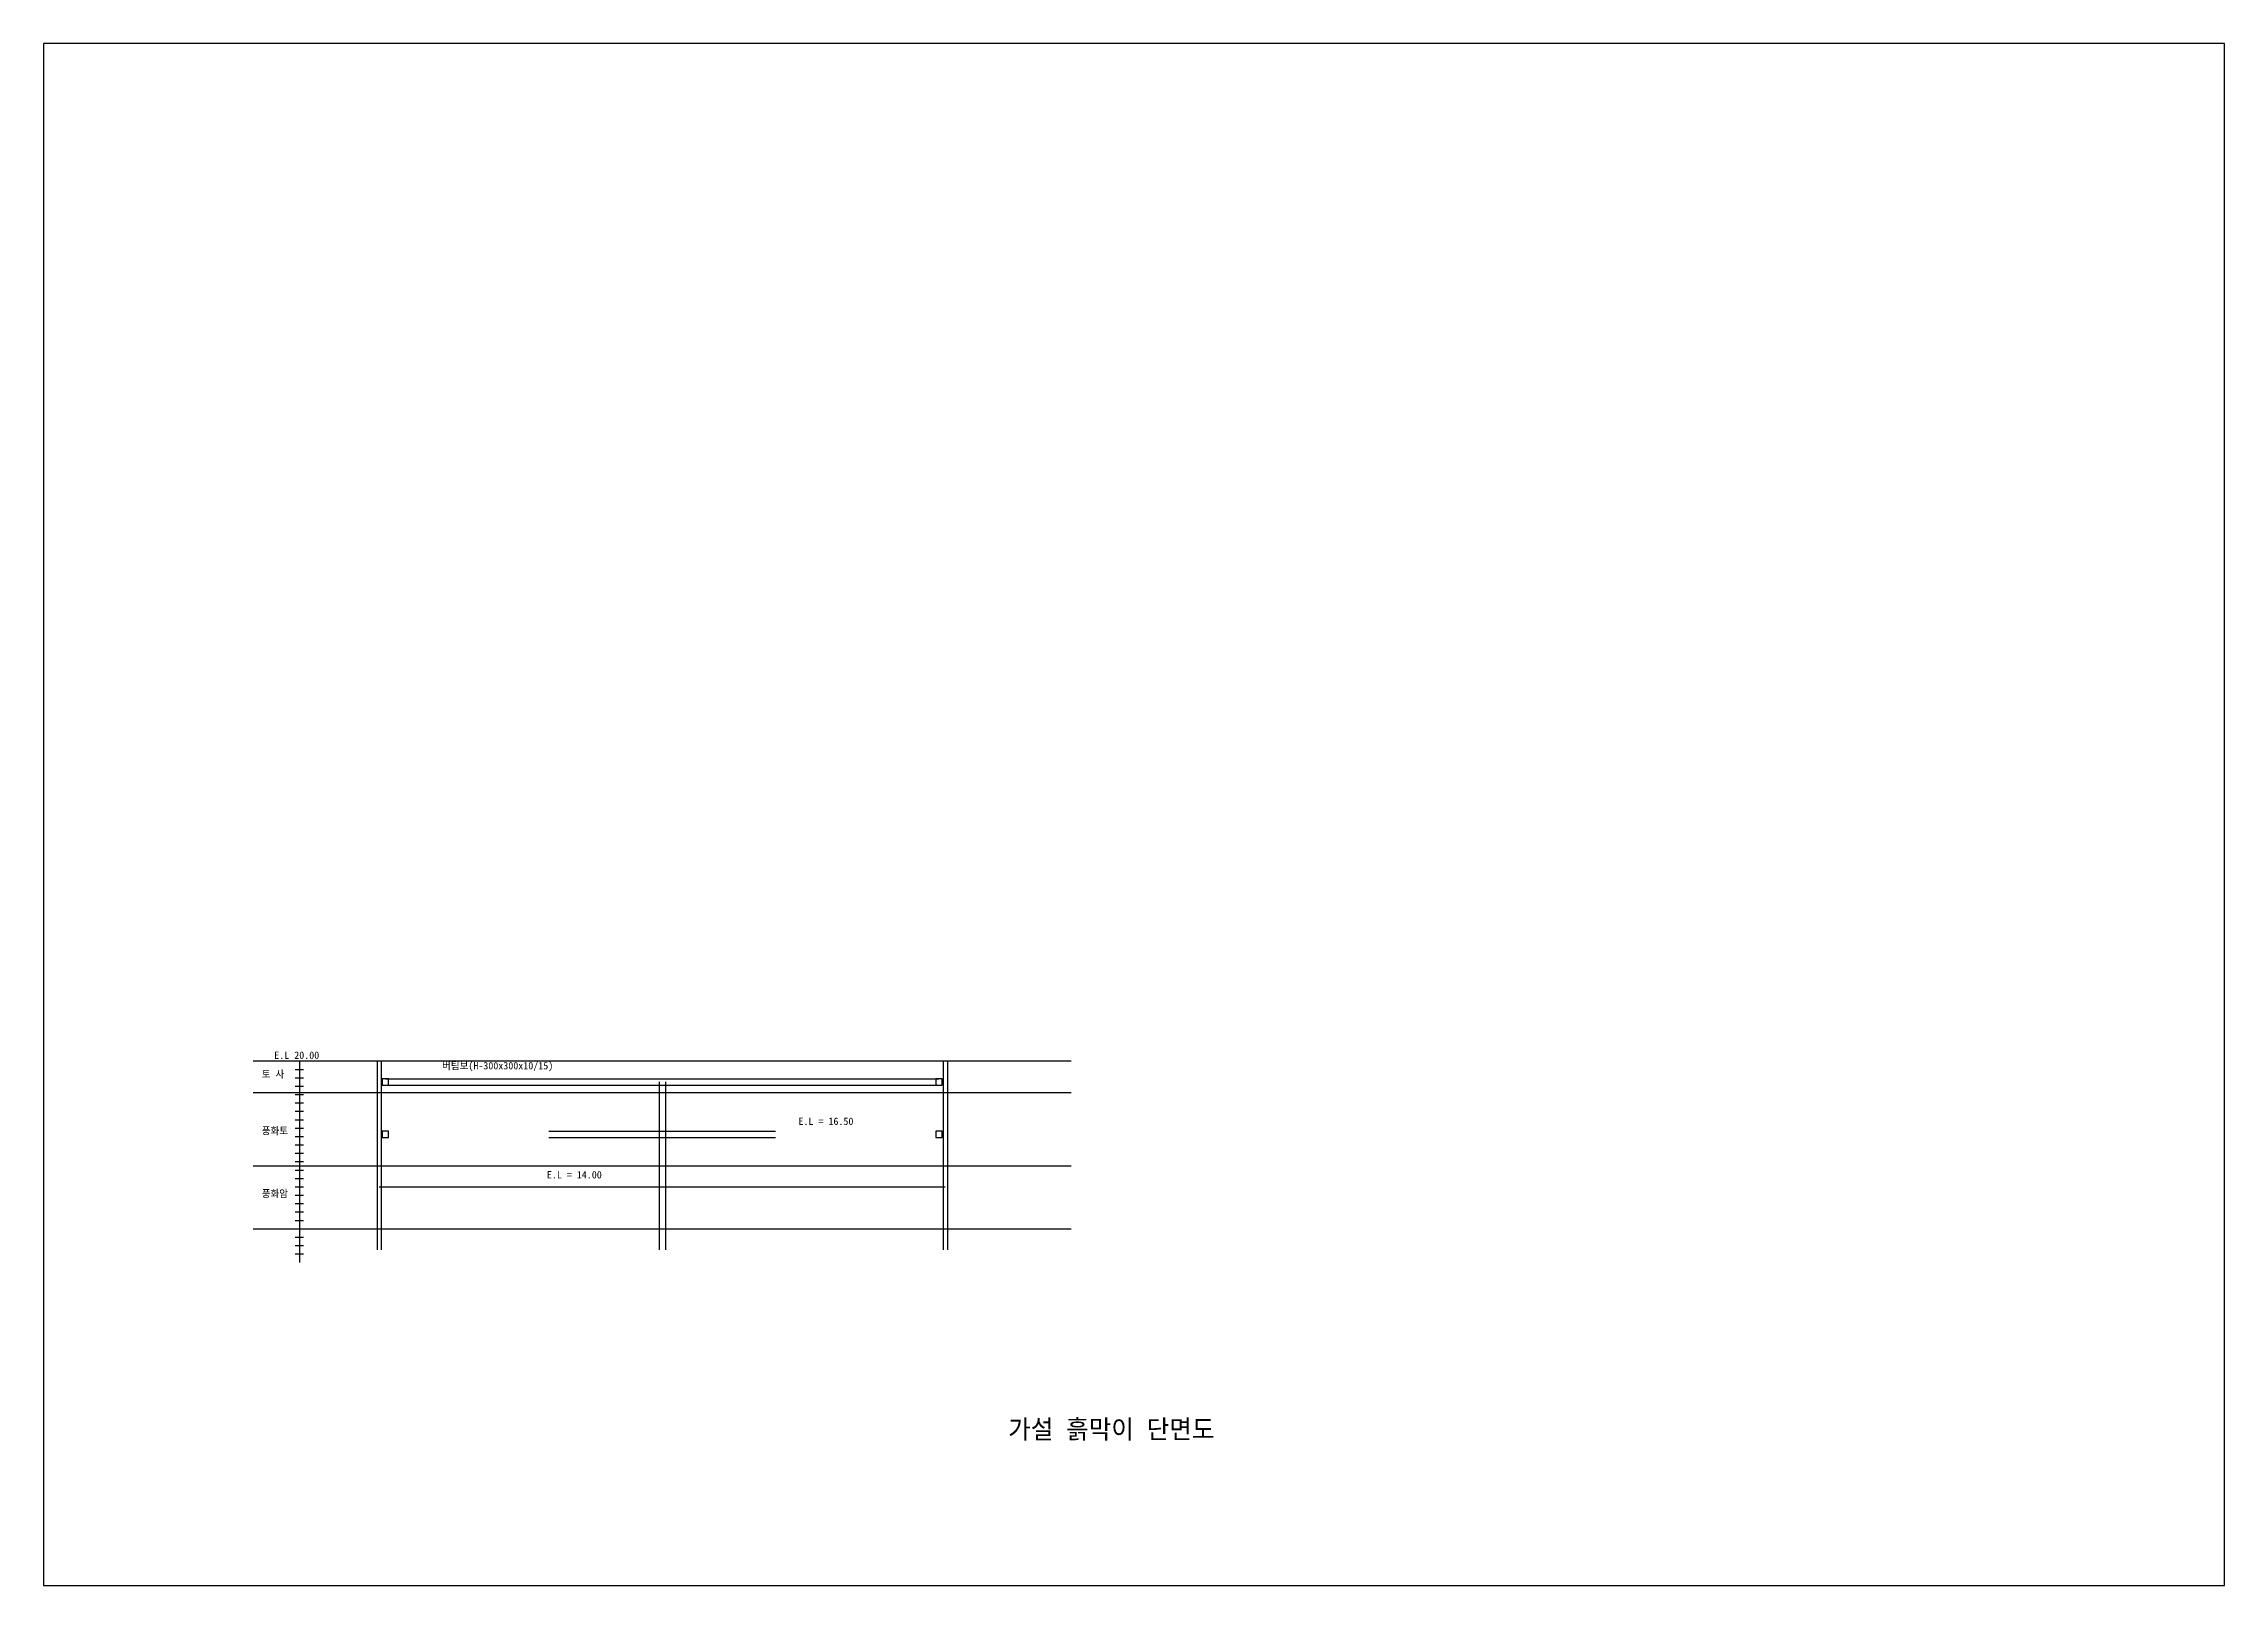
# Model space of a CAD drawing. Header units: millimetres. Extents: x -12000 to 98000, y -175000 to 25350.
# Drawn here: x -6000 to 98000, y -175000 to -101500 of the extents above; entities that cross this region are included whole.
import ezdxf

# ---------------------------------------------------------------- set-up
doc = ezdxf.new("R2010")
doc.units = ezdxf.units.MM
for name, color, linetype in [('_굴착선', 1, 'Continuous'), ('_띠장', 5, 'Continuous'), ('_버팀보', 4, 'Continuous'), ('_원지반선', 3, 'Continuous'), ('_중간말뚝', 6, 'Continuous'), ('_지시', 7, 'Continuous'), ('_지층', 9, 'Continuous'), ('_측면말뚝', 1, 'Continuous'), ('_치수', 2, 'Continuous'), ('FORM', 8, 'Continuous')]:
    doc.layers.add(name, color=color, linetype=linetype)

msp = doc.modelspace()

# ---------------------------------------------------------------- texts
at = {"layer": '_지시'}
for s, height, p in [('E.L 20.00', 350, (5000, -149900)), ('토 사', 350, (4400, -150800)), ('버팀보(H-300x300x10/15)', 350, (13000, -150400)), ('E.L = 16.50', 350, (30000, -153050)), ('풍화토', 350, (4400, -153500)), ('E.L = 14.00', 350, (18000, -155600)), ('풍화암', 350, (4400, -156500)), ('가설 흙막이 단면도', 900, (40000, -168000))]:
    msp.add_text(s, height=height, dxfattribs=at).set_placement(p)

# ---------------------------------------------------------------- linework, layer by layer
at = {"layer": '_굴착선'}
msp.add_line((10000, -156000), (37000, -156000), dxfattribs=at)
at = {"layer": '_띠장'}
for points in [[(10150, -151150), (10450, -151150), (10450, -150850), (10150, -150850)], [(36550, -151150), (36850, -151150), (36850, -150850), (36550, -150850)], [(10150, -153650), (10450, -153650), (10450, -153350), (10150, -153350)], [(36550, -153650), (36850, -153650), (36850, -153350), (36550, -153350)]]:
    msp.add_lwpolyline(points, close=True, dxfattribs=at)
at = {"layer": '_버팀보'}
for p, q in [((10300, -150850), (36700, -150850)), ((10300, -151150), (36700, -151150)), ((18100, -153350), (28900, -153350)), ((18100, -153650), (28900, -153650))]:
    msp.add_line(p, q, dxfattribs=at)
at = {"layer": '_원지반선'}
msp.add_line((4000, -150000), (43000, -150000), dxfattribs=at)
at = {"layer": '_중간말뚝'}
for p, q in [((23350, -151000), (23350, -159000)), ((23650, -151000), (23650, -159000))]:
    msp.add_line(p, q, dxfattribs=at)
at = {"layer": '_지층'}
for p, q in [((4000, -151500), (43000, -151500)), ((4000, -155000), (43000, -155000)), ((4000, -158000), (43000, -158000))]:
    msp.add_line(p, q, dxfattribs=at)
at = {"layer": '_측면말뚝'}
for p, q in [((9900, -150000), (9900, -159000)), ((10100, -150000), (10100, -159000)), ((36900, -150000), (36900, -159000)), ((37100, -150000), (37100, -159000))]:
    msp.add_line(p, q, dxfattribs=at)
at = {"layer": '_치수'}
for p, q in [((6000, -150000), (6400, -150000)), ((6000, -150400), (6400, -150400)), ((6000, -150800), (6400, -150800)), ((6200, -150000), (6200, -159600)), ((6000, -151200), (6400, -151200)), ((6000, -151600), (6400, -151600)), ((6000, -152000), (6400, -152000)), ((6000, -152400), (6400, -152400)), ((6000, -152800), (6400, -152800)), ((6000, -153200), (6400, -153200)), ((6000, -153600), (6400, -153600)), ((6000, -154000), (6400, -154000)), ((6000, -154400), (6400, -154400)), ((6000, -154800), (6400, -154800)), ((6000, -155200), (6400, -155200)), ((6000, -155600), (6400, -155600)), ((6000, -156000), (6400, -156000)), ((6000, -156400), (6400, -156400)), ((6000, -156800), (6400, -156800)), ((6000, -157200), (6400, -157200)), ((6000, -157600), (6400, -157600)), ((6000, -158000), (6400, -158000)), ((6000, -158400), (6400, -158400)), ((6000, -158800), (6400, -158800)), ((6000, -159200), (6400, -159200))]:
    msp.add_line(p, q, dxfattribs=at)
at = {"layer": 'FORM'}
msp.add_lwpolyline([(-6000, -175000), (98000, -175000), (98000, -101500), (-6000, -101500)], close=True, dxfattribs=at)

msp.set_redraw_order([(e.dxf.handle, doc.entitydb.next_handle()) for e in msp.query("TEXT MTEXT ATTDEF DIMENSION ARC_DIMENSION")])  # texts and dimensions are drawn at this point

doc.saveas('drawing.dxf')
